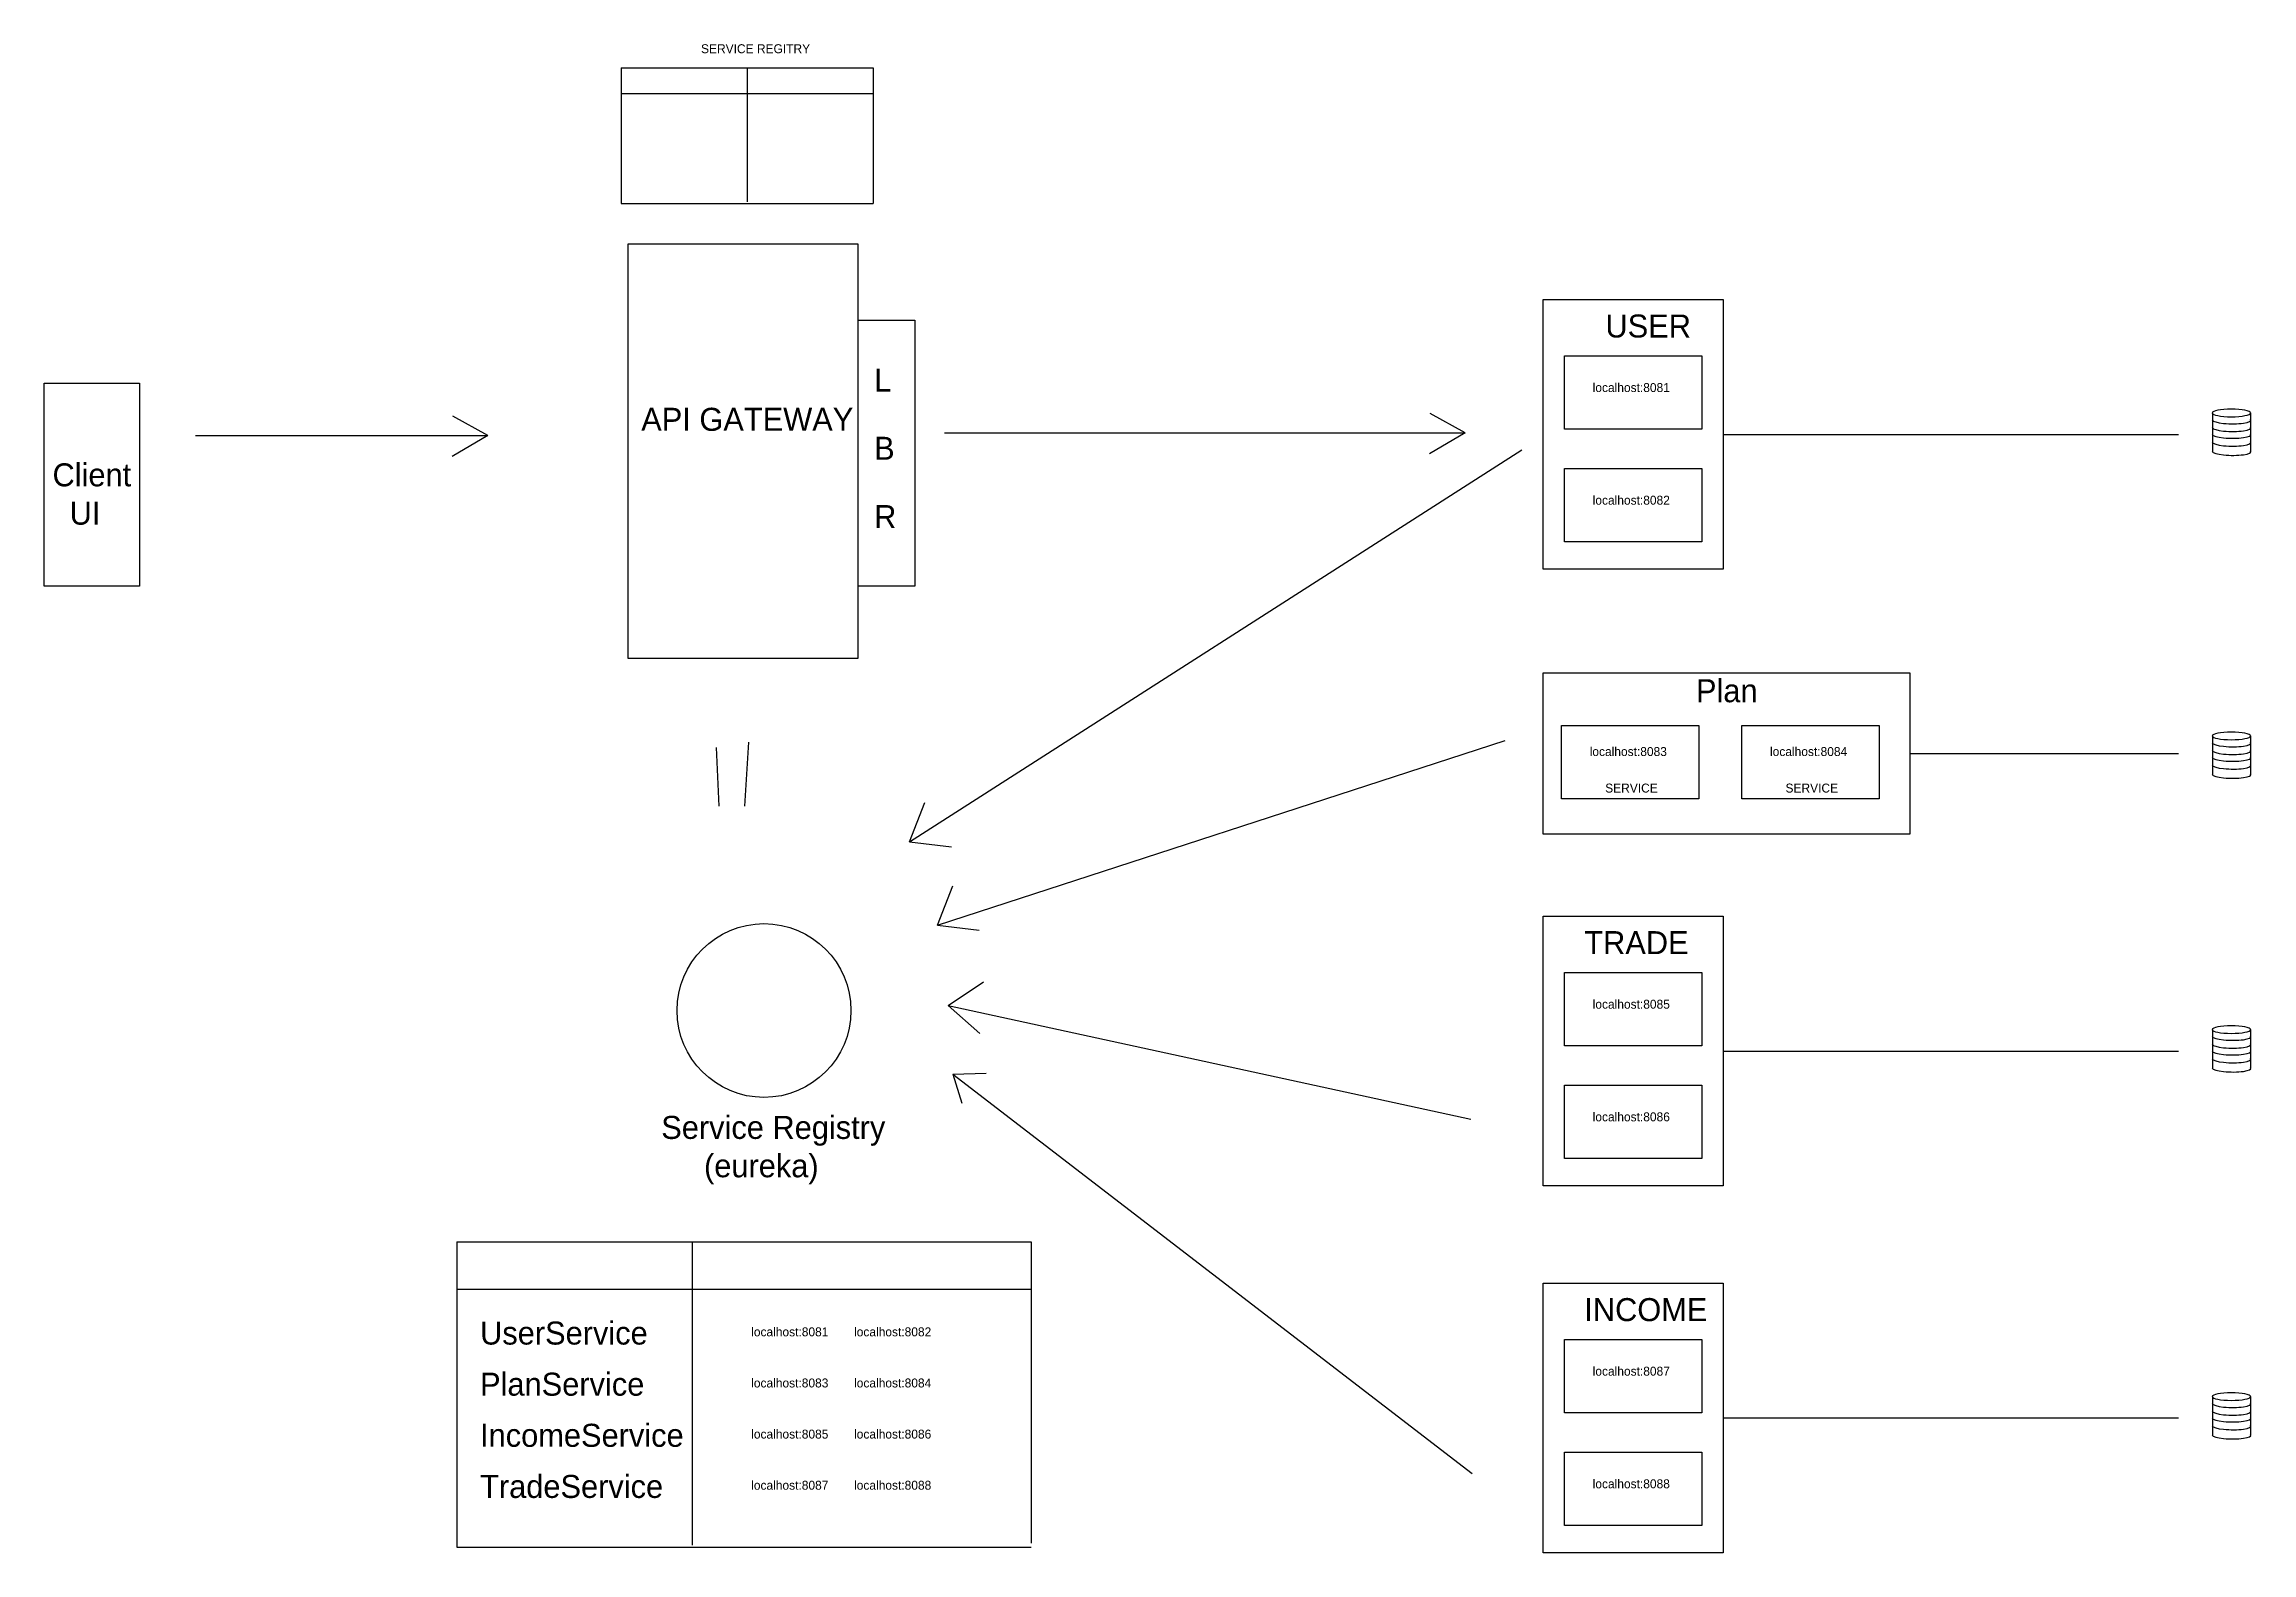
# Model space of a CAD drawing. Header units: inches. Extents: x 3671 to 106762, y 19230 to 49590.
# Drawn here: x 64981 to 80518, y 20306 to 30930 of the extents above; entities that cross this region are included whole.
import ezdxf

# ---------------------------------------------------------------- set-up
doc = ezdxf.new("R2010")
doc.units = ezdxf.units.IN
doc.header["$MEASUREMENT"] = 0
doc.layers.add('lines', color=100, linetype='Continuous')
doc.layers.add('Text', color=7, linetype='Continuous')

msp = doc.modelspace()

# ---------------------------------------------------------------- texts
at = {"layer": 'Text', "color": 1, "attachment_point": 1}
for s, insert, char_height, width in [('{\\fTw Cen MT|b0|i0|c0|p34;\\C4;SERVICE REGITRY}', (69604, 30929), 63, 811.89), ('{\\fTw Cen MT|b0|i0|c0|p34;\\C4;USER}', (75969, 29026), 162, 811.89), ('{\\fTw Cen MT|b0|i0|c0|p34;\\C4;L}', (70822, 28645), 162, 2199.66), ('{\\fTw Cen MT|b0|i0|c0|p34;\\C2;localhost:8081}', (75879, 28543), 63, 811.89), ('{\\fTw Cen MT|b0|i0|c0|p34;\\C4;API GATEWAY}', (69183, 28369), 162, 2199.66), ('{\\fTw Cen MT|b0|i0|c0|p34;\\C4;B}', (70822, 28165), 162, 2199.66), ('{\\fTw Cen MT|b0|i0|c0|p34;\\C4;Client\\P  \\C1;UI}', (65040, 27978), 162, 811.89), ('{\\fTw Cen MT|b0|i0|c0|p34;\\C4;R}', (70822, 27684), 162, 2199.66), ('{\\fTw Cen MT|b0|i0|c0|p34;\\C2;localhost:8082}', (75879, 27750), 63, 811.89), ('{\\fTw Cen MT|b0|i0|c0|p34;\\C4;Plan}', (76606, 26458), 162, 811.89), ('{\\fTw Cen MT|b0|i0|c0|p34;\\C2;localhost:8083}', (75858, 25980), 63, 811.89), ('{\\fTw Cen MT|b0|i0|c0|p34;\\C2;localhost:8084}', (77127, 25980), 63, 811.89), ('{\\fTw Cen MT|b0|i0|c0|p34;SERVICE}', (75967, 25723), 63, 811.89), ('{\\fTw Cen MT|b0|i0|c0|p34;SERVICE}', (77236, 25723), 63, 811.89), ('{\\fTw Cen MT|b0|i0|c0|p34;\\C4;TRADE}', (75820, 24684), 162, 811.89), ('{\\fTw Cen MT|b0|i0|c0|p34;\\C2;localhost:8085}', (75879, 24201), 63, 811.89), ('{\\fTw Cen MT|b0|i0|c0|p34;\\C4;Service Registry\\P     (eureka)}', (69324, 23383), 162, 2199.66), ('{\\fTw Cen MT|b0|i0|c0|p34;\\C2;localhost:8086}', (75879, 23408), 63, 811.89), ('{\\fTw Cen MT|b0|i0|c0|p34;\\C4;INCOME}', (75820, 22100), 162, 811.89), ('{\\fTw Cen MT|b0|i0|c0|p34;\\C4;UserService}', (68049, 21935), 162, 811.89), ('{\\fTw Cen MT|b0|i0|c0|p34;\\C2;localhost:8081}', (69957, 21894), 63, 811.89), ('{\\fTw Cen MT|b0|i0|c0|p34;\\C2;localhost:8082}', (70681, 21894), 63, 811.89), ('{\\fTw Cen MT|b0|i0|c0|p34;\\C2;localhost:8087}', (75879, 21617), 63, 811.89), ('{\\fTw Cen MT|b0|i0|c0|p34;\\C4;PlanService}', (68049, 21575), 162, 811.89), ('{\\fTw Cen MT|b0|i0|c0|p34;\\C2;localhost:8083}', (69957, 21534), 63, 811.89), ('{\\fTw Cen MT|b0|i0|c0|p34;\\C2;localhost:8084}', (70681, 21534), 63, 811.89), ('{\\fTw Cen MT|b0|i0|c0|p34;\\C4;IncomeService}', (68049, 21215), 162, 811.89), ('{\\fTw Cen MT|b0|i0|c0|p34;\\C2;localhost:8085}', (69957, 21174), 63, 811.89), ('{\\fTw Cen MT|b0|i0|c0|p34;\\C2;localhost:8086}', (70681, 21174), 63, 811.89), ('{\\fTw Cen MT|b0|i0|c0|p34;\\C4;TradeService}', (68049, 20855), 162, 811.89), ('{\\fTw Cen MT|b0|i0|c0|p34;\\C2;localhost:8088}', (75879, 20824), 63, 811.89), ('{\\fTw Cen MT|b0|i0|c0|p34;\\C2;localhost:8087}', (69957, 20814), 63, 811.89), ('{\\fTw Cen MT|b0|i0|c0|p34;\\C2;localhost:8088}', (70681, 20814), 63, 811.89)]:
    msp.add_mtext(s, dxfattribs=dict(at, insert=insert, char_height=char_height, width=width))

# ---------------------------------------------------------------- linework, layer by layer
for p, q in [((69043, 30763), (70816, 30763)), ((69043, 30763), (69043, 29808)), ((69929, 30763), (69929, 29819)), ((70816, 30763), (70816, 29808)), ((69043, 30582), (70816, 30582))]:
    msp.add_line(p, q)
at = {"color": 7}
for p, q in [((69043, 29808), (70816, 29808)), ((67886, 22497), (71927, 22497)), ((67886, 22497), (67886, 20347)), ((69541, 22497), (69541, 20361)), ((71927, 22497), (71927, 20374)), ((67886, 22163), (71927, 22163)), ((67886, 20347), (71927, 20347))]:
    msp.add_line(p, q, dxfattribs=at)
at = {"color": 255}
for p, q in [((70707, 28987), (71108, 28987)), ((71108, 28987), (71108, 27113)), ((71108, 27113), (70707, 27113)), ((69710, 25977), (69729, 25565)), ((69912, 25565), (69940, 26014))]:
    msp.add_line(p, q, dxfattribs=at)
at = {"color": 140}
for p, q in [((68103, 28174), (67857, 28310)), ((74981, 28192), (74735, 28328)), ((66046, 28174), (68103, 28174)), ((68103, 28174), (67852, 28027)), ((71318, 28192), (74981, 28192)), ((74981, 28192), (74731, 28045))]:
    msp.add_line(p, q, dxfattribs=at)
at = {"color": 2}
for p, q in [((71071, 25312), (71180, 25589)), ((71071, 25312), (71367, 25277)), ((71267, 24725), (71376, 25003)), ((71267, 24725), (71562, 24690)), ((71343, 24160), (71591, 24326)), ((71343, 24160), (71567, 23963)), ((71375, 23676), (71610, 23684)), ((71375, 23676), (71439, 23472))]:
    msp.add_line(p, q, dxfattribs=at)
at = {"color": 255}
msp.add_lwpolyline([(69091, 29524), (70707, 29524), (70707, 26603), (69091, 26603)], close=True, dxfattribs=at)
at = {"color": 4}
for points in [[(75530, 29131), (76798, 29131), (76798, 27232), (75530, 27232)], [(75530, 26504), (78110, 26504), (78110, 25367), (75530, 25367)], [(75530, 24789), (76798, 24789), (76798, 22890), (75530, 22890)], [(75530, 22205), (76798, 22205), (76798, 20306), (75530, 20306)]]:
    msp.add_lwpolyline(points, close=True, dxfattribs=at)
at = {"layer": 'lines', "color": 6}
for p, q in [((80240, 28333), (80240, 28059)), ((80509, 28333), (80509, 28059)), ((80240, 26059), (80240, 25784)), ((80509, 26059), (80509, 25785)), ((80240, 23991), (80240, 23717)), ((80509, 23991), (80509, 23717)), ((80240, 21407), (80240, 21133)), ((80509, 21407), (80509, 21133))]:
    msp.add_line(p, q, dxfattribs=at)
at = {"layer": 'lines', "color": 0}
for p, q in [((76798, 28182), (80002, 28182)), ((78110, 25935), (80002, 25935)), ((76798, 23840), (80002, 23840)), ((76798, 21256), (80002, 21256))]:
    msp.add_line(p, q, dxfattribs=at)
at = {"layer": 'lines', "color": 2}
for p, q in [((71071, 25312), (75380, 28074)), ((71267, 24725), (75262, 26027)), ((71343, 24160), (75022, 23360)), ((71375, 23676), (75032, 20866))]:
    msp.add_line(p, q, dxfattribs=at)
at = {"layer": 'lines', "color": 1}
for points in [[(75681, 28734), (76647, 28734), (76647, 28219), (75681, 28219)], [(75681, 27941), (76647, 27941), (76647, 27426), (75681, 27426)], [(75660, 26132), (76626, 26132), (76626, 25616), (75660, 25616)], [(76929, 26132), (77895, 26132), (77895, 25616), (76929, 25616)], [(75681, 24392), (76647, 24392), (76647, 23877), (75681, 23877)], [(75681, 23599), (76647, 23599), (76647, 23084), (75681, 23084)], [(75681, 21808), (76647, 21808), (76647, 21293), (75681, 21293)], [(75681, 21015), (76647, 21015), (76647, 20500), (75681, 20500)]]:
    msp.add_lwpolyline(points, close=True, dxfattribs=at)
at = {"layer": 'lines', "color": 0}
msp.add_lwpolyline([(64981, 28543), (65652, 28543), (65652, 27114), (64981, 27114)], close=True, dxfattribs=at)
at = {"layer": 'lines', "color": 3}
msp.add_circle((70047, 24125), 612, dxfattribs=at)
at = {"layer": 'lines', "color": 6, "extrusion": (0, 0, -1)}
for centre in [(80374, 28333), (80374, 26059), (80374, 23991), (80374, 21407)]:
    msp.add_ellipse(centre, major_axis=(135, 0), ratio=0.200024, dxfattribs=at)
at = {"layer": 'lines', "color": 6}
for centre in [(80375, 28283), (80375, 28229), (80375, 28181), (80375, 28126), (80375, 28061), (80375, 26009), (80375, 25955), (80375, 25907), (80375, 25852), (80375, 25787), (80375, 23942), (80375, 23887), (80375, 23839), (80375, 23784), (80375, 23719), (80375, 21357), (80375, 21303), (80375, 21255), (80375, 21200), (80375, 21135)]:
    msp.add_ellipse(centre, major_axis=(-136, 2), ratio=0.19691, start_param=0.067539, end_param=3.327393, dxfattribs=at)

msp.set_redraw_order([(e.dxf.handle, doc.entitydb.next_handle()) for e in msp.query("TEXT MTEXT ATTDEF DIMENSION ARC_DIMENSION")])  # texts and dimensions are drawn at this point

doc.saveas('drawing.dxf')
